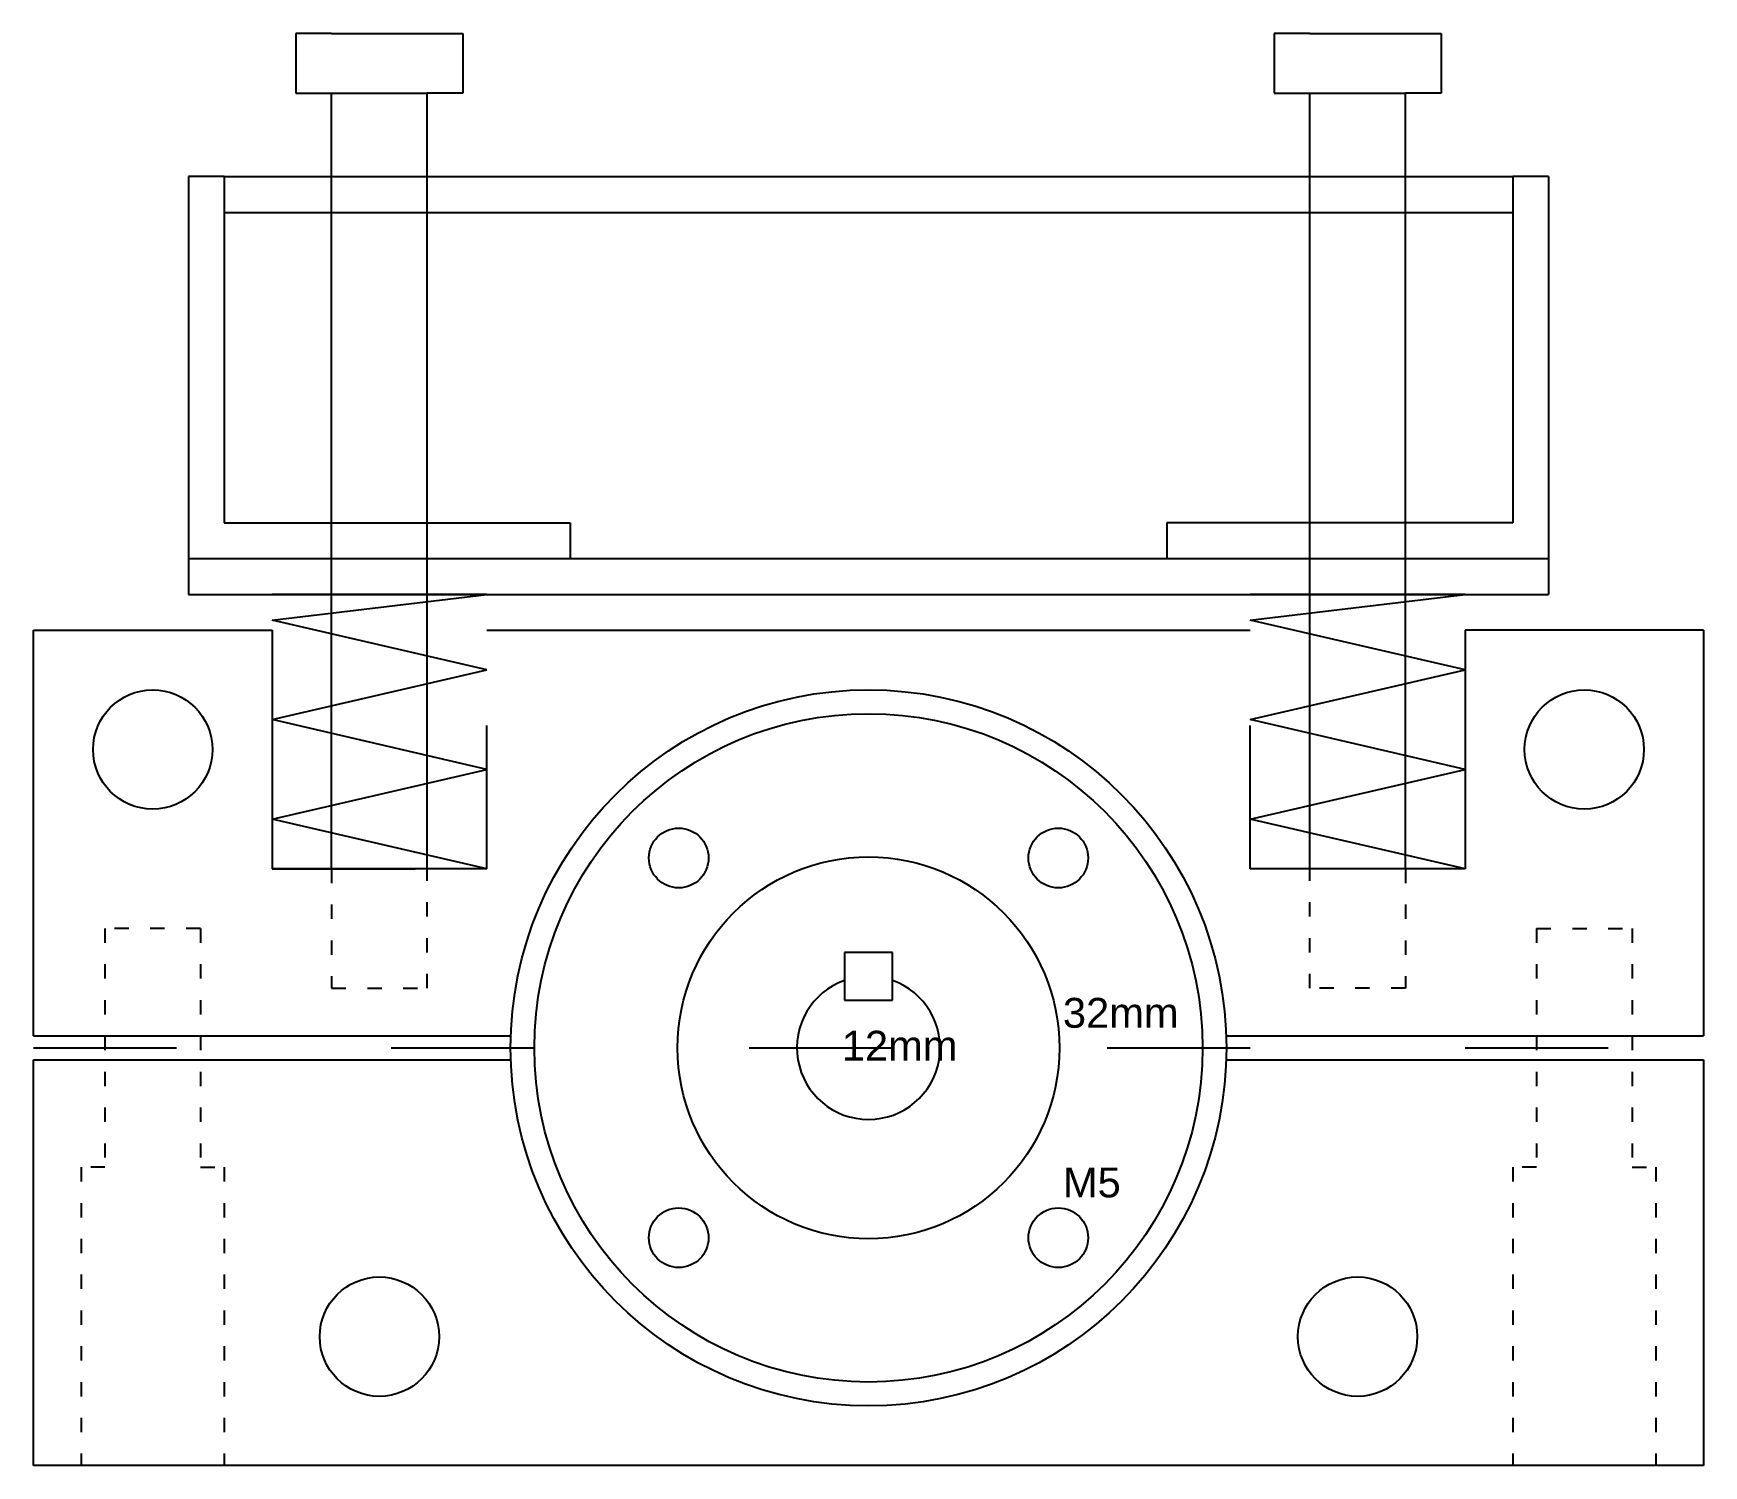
# Model space of a CAD drawing. Header units: millimetres. Extents: x -190 to 3056, y -54 to 4674.
# Drawn here: x 131.7 to 271.7, y 3080 to 3200 of the extents above; entities that cross this region are included whole.
import ezdxf

# ---------------------------------------------------------------- set-up
doc = ezdxf.new("R2010")
doc.units = ezdxf.units.MM
doc.linetypes.add('ACAD_ISO03W100', pattern=[30, 12, -18])
doc.styles.get("Standard").update_dxf_attribs({"font": 'arial.ttf'})

msp = doc.modelspace()

# ---------------------------------------------------------------- texts
at = {"color": 6, "char_height": 2.5, "attachment_point": 1}
for s, heights, insert in [('32mm', [0], (217.998, 3119.219)), ('12mm', [0.542], (199.462, 3116.464)), ('M5', [0], (217.998, 3105.005))]:
    msp.add_mtext_dynamic_manual_height_columns(s, width=6.01886, gutter_width=12.5, heights=heights, dxfattribs=dict(at, insert=insert))

# ---------------------------------------------------------------- linework, layer by layer
at = {"color": 6}
for p, q in [((156.703, 3200.033), (153.703, 3200.033)), ((153.703, 3200.033), (153.703, 3195.033)), ((156.703, 3200.033), (164.703, 3200.033)), ((164.703, 3200.033), (167.703, 3200.033)), ((167.703, 3200.033), (167.703, 3195.033)), ((238.703, 3200.033), (235.703, 3200.033)), ((235.703, 3200.033), (235.703, 3195.033)), ((238.703, 3200.033), (246.703, 3200.033)), ((238.703, 3200.033), (246.703, 3200.033)), ((246.703, 3200.033), (249.703, 3200.033)), ((249.703, 3200.033), (249.703, 3195.033)), ((153.703, 3195.033), (156.703, 3195.033)), ((156.703, 3130.033), (156.703, 3195.033)), ((156.703, 3195.033), (164.703, 3195.033)), ((164.703, 3130.033), (164.703, 3195.033)), ((167.703, 3195.033), (164.703, 3195.033)), ((235.703, 3195.033), (238.703, 3195.033)), ((238.703, 3130.033), (238.703, 3195.033)), ((238.703, 3195.033), (246.703, 3195.033)), ((246.703, 3130.033), (246.703, 3195.033)), ((249.703, 3195.033), (246.703, 3195.033)), ((131.703, 3150.033), (151.703, 3150.033)), ((131.703, 3116.033), (131.703, 3150.033)), ((151.703, 3150.033), (151.703, 3130.033)), ((169.703, 3150.033), (233.703, 3150.033)), ((271.703, 3150.033), (251.703, 3150.033)), ((251.703, 3150.033), (251.703, 3130.033)), ((271.703, 3150.033), (271.703, 3116.033)), ((151.703, 3130.033), (156.703, 3130.033)), ((203.703, 3123.033), (199.703, 3123.033)), ((199.703, 3123.033), (199.703, 3119.033)), ((203.703, 3119.033), (203.703, 3123.033)), ((199.703, 3119.033), (203.703, 3119.033)), ((131.703, 3116.033), (171.719, 3116.033)), ((231.686, 3116.033), (271.703, 3116.033)), ((131.703, 3080.033), (131.703, 3114.033)), ((131.703, 3114.033), (171.719, 3114.033)), ((231.686, 3114.033), (271.703, 3114.033)), ((271.703, 3114.033), (271.703, 3080.033)), ((271.703, 3080.033), (131.703, 3080.033))]:
    msp.add_line(p, q, dxfattribs=at)
at = {"color": 1}
for p, q in [((144.703, 3188.033), (144.703, 3156.033)), ((147.703, 3188.033), (144.703, 3188.033)), ((147.703, 3188.033), (147.703, 3159.033)), ((147.703, 3188.033), (255.703, 3188.033)), ((255.703, 3188.033), (255.703, 3159.033)), ((258.703, 3188.033), (255.703, 3188.033)), ((258.703, 3188.033), (258.703, 3156.033)), ((147.703, 3185.033), (255.703, 3185.033)), ((147.703, 3159.033), (176.703, 3159.033)), ((176.703, 3159.033), (176.703, 3156.033)), ((255.703, 3159.033), (226.703, 3159.033)), ((226.703, 3159.033), (226.703, 3156.033)), ((144.703, 3156.033), (258.703, 3156.033)), ((144.703, 3156.033), (144.703, 3153.033)), ((258.703, 3156.033), (258.703, 3153.033)), ((144.703, 3153.033), (258.703, 3153.033))]:
    msp.add_line(p, q, dxfattribs=at)
at = {"color": 3}
for p, q in [((151.703, 3150.875), (169.703, 3153.033)), ((169.703, 3153.033), (151.703, 3153.033)), ((233.703, 3150.875), (251.703, 3153.033)), ((251.703, 3153.033), (233.703, 3153.033)), ((169.703, 3146.7), (151.703, 3150.875)), ((251.703, 3146.7), (233.703, 3150.875)), ((151.703, 3142.542), (169.703, 3146.7)), ((233.703, 3142.542), (251.703, 3146.7)), ((169.703, 3138.367), (151.703, 3142.542)), ((251.703, 3138.367), (233.703, 3142.542)), ((151.703, 3134.208), (169.703, 3138.367)), ((233.703, 3134.208), (251.703, 3138.367)), ((169.703, 3130.033), (151.703, 3134.208)), ((251.703, 3130.033), (233.703, 3134.208)), ((169.703, 3130.033), (151.703, 3130.033)), ((251.703, 3130.033), (233.703, 3130.033))]:
    msp.add_line(p, q, dxfattribs=at)
at = {"color": 6, "linetype": 'ACAD_ISO03W100'}
for p, q in [((169.703, 3130.033), (169.703, 3150.033)), ((233.703, 3130.033), (233.703, 3150.033)), ((151.703, 3130.033), (169.703, 3130.033)), ((251.703, 3130.033), (233.703, 3130.033)), ((131.703, 3115.033), (271.703, 3115.033))]:
    msp.add_line(p, q, dxfattribs=at)
at = {"color": 6, "linetype": 'ACAD_ISO03W100', "ltscale": 0.1}
for p, q in [((156.703, 3130.033), (156.703, 3120.033)), ((164.703, 3120.033), (164.703, 3130.033)), ((238.703, 3120.033), (238.703, 3130.033)), ((246.703, 3130.033), (246.703, 3120.033)), ((137.703, 3125.033), (137.703, 3105.033)), ((145.703, 3125.033), (137.703, 3125.033)), ((145.703, 3125.033), (145.703, 3105.033)), ((257.703, 3125.033), (257.703, 3105.033)), ((257.703, 3125.033), (265.703, 3125.033)), ((265.703, 3125.033), (265.703, 3105.033)), ((156.703, 3120.033), (164.703, 3120.033)), ((246.703, 3120.033), (238.703, 3120.033)), ((137.703, 3105.033), (135.703, 3105.033)), ((135.703, 3105.033), (135.703, 3080.033)), ((145.703, 3105.033), (147.703, 3105.033)), ((147.703, 3105.033), (147.703, 3080.033)), ((255.703, 3105.033), (255.703, 3080.033)), ((257.703, 3105.033), (255.703, 3105.033)), ((265.703, 3105.033), (267.703, 3105.033)), ((267.703, 3105.033), (267.703, 3080.033))]:
    msp.add_line(p, q, dxfattribs=at)
at = {"color": 6}
for centre, radius in [((141.703, 3140.033), 5), ((201.703, 3115.033), 30), ((261.703, 3140.033), 5), ((201.703, 3115.033), 28), ((185.793, 3130.943), 2.5), ((217.613, 3130.943), 2.5), ((201.703, 3115.033), 16), ((185.793, 3099.123), 2.5), ((217.613, 3099.123), 2.5), ((160.703, 3090.835), 5), ((242.703, 3090.835), 5)]:
    msp.add_circle(centre, radius, dxfattribs=at)
msp.add_arc((201.703, 3115.033), 6, 109.47122, 70.52878, dxfattribs=at)

msp.set_redraw_order([(e.dxf.handle, doc.entitydb.next_handle()) for e in msp.query("TEXT MTEXT ATTDEF DIMENSION ARC_DIMENSION")])  # texts and dimensions are drawn at this point

doc.saveas('drawing.dxf')
